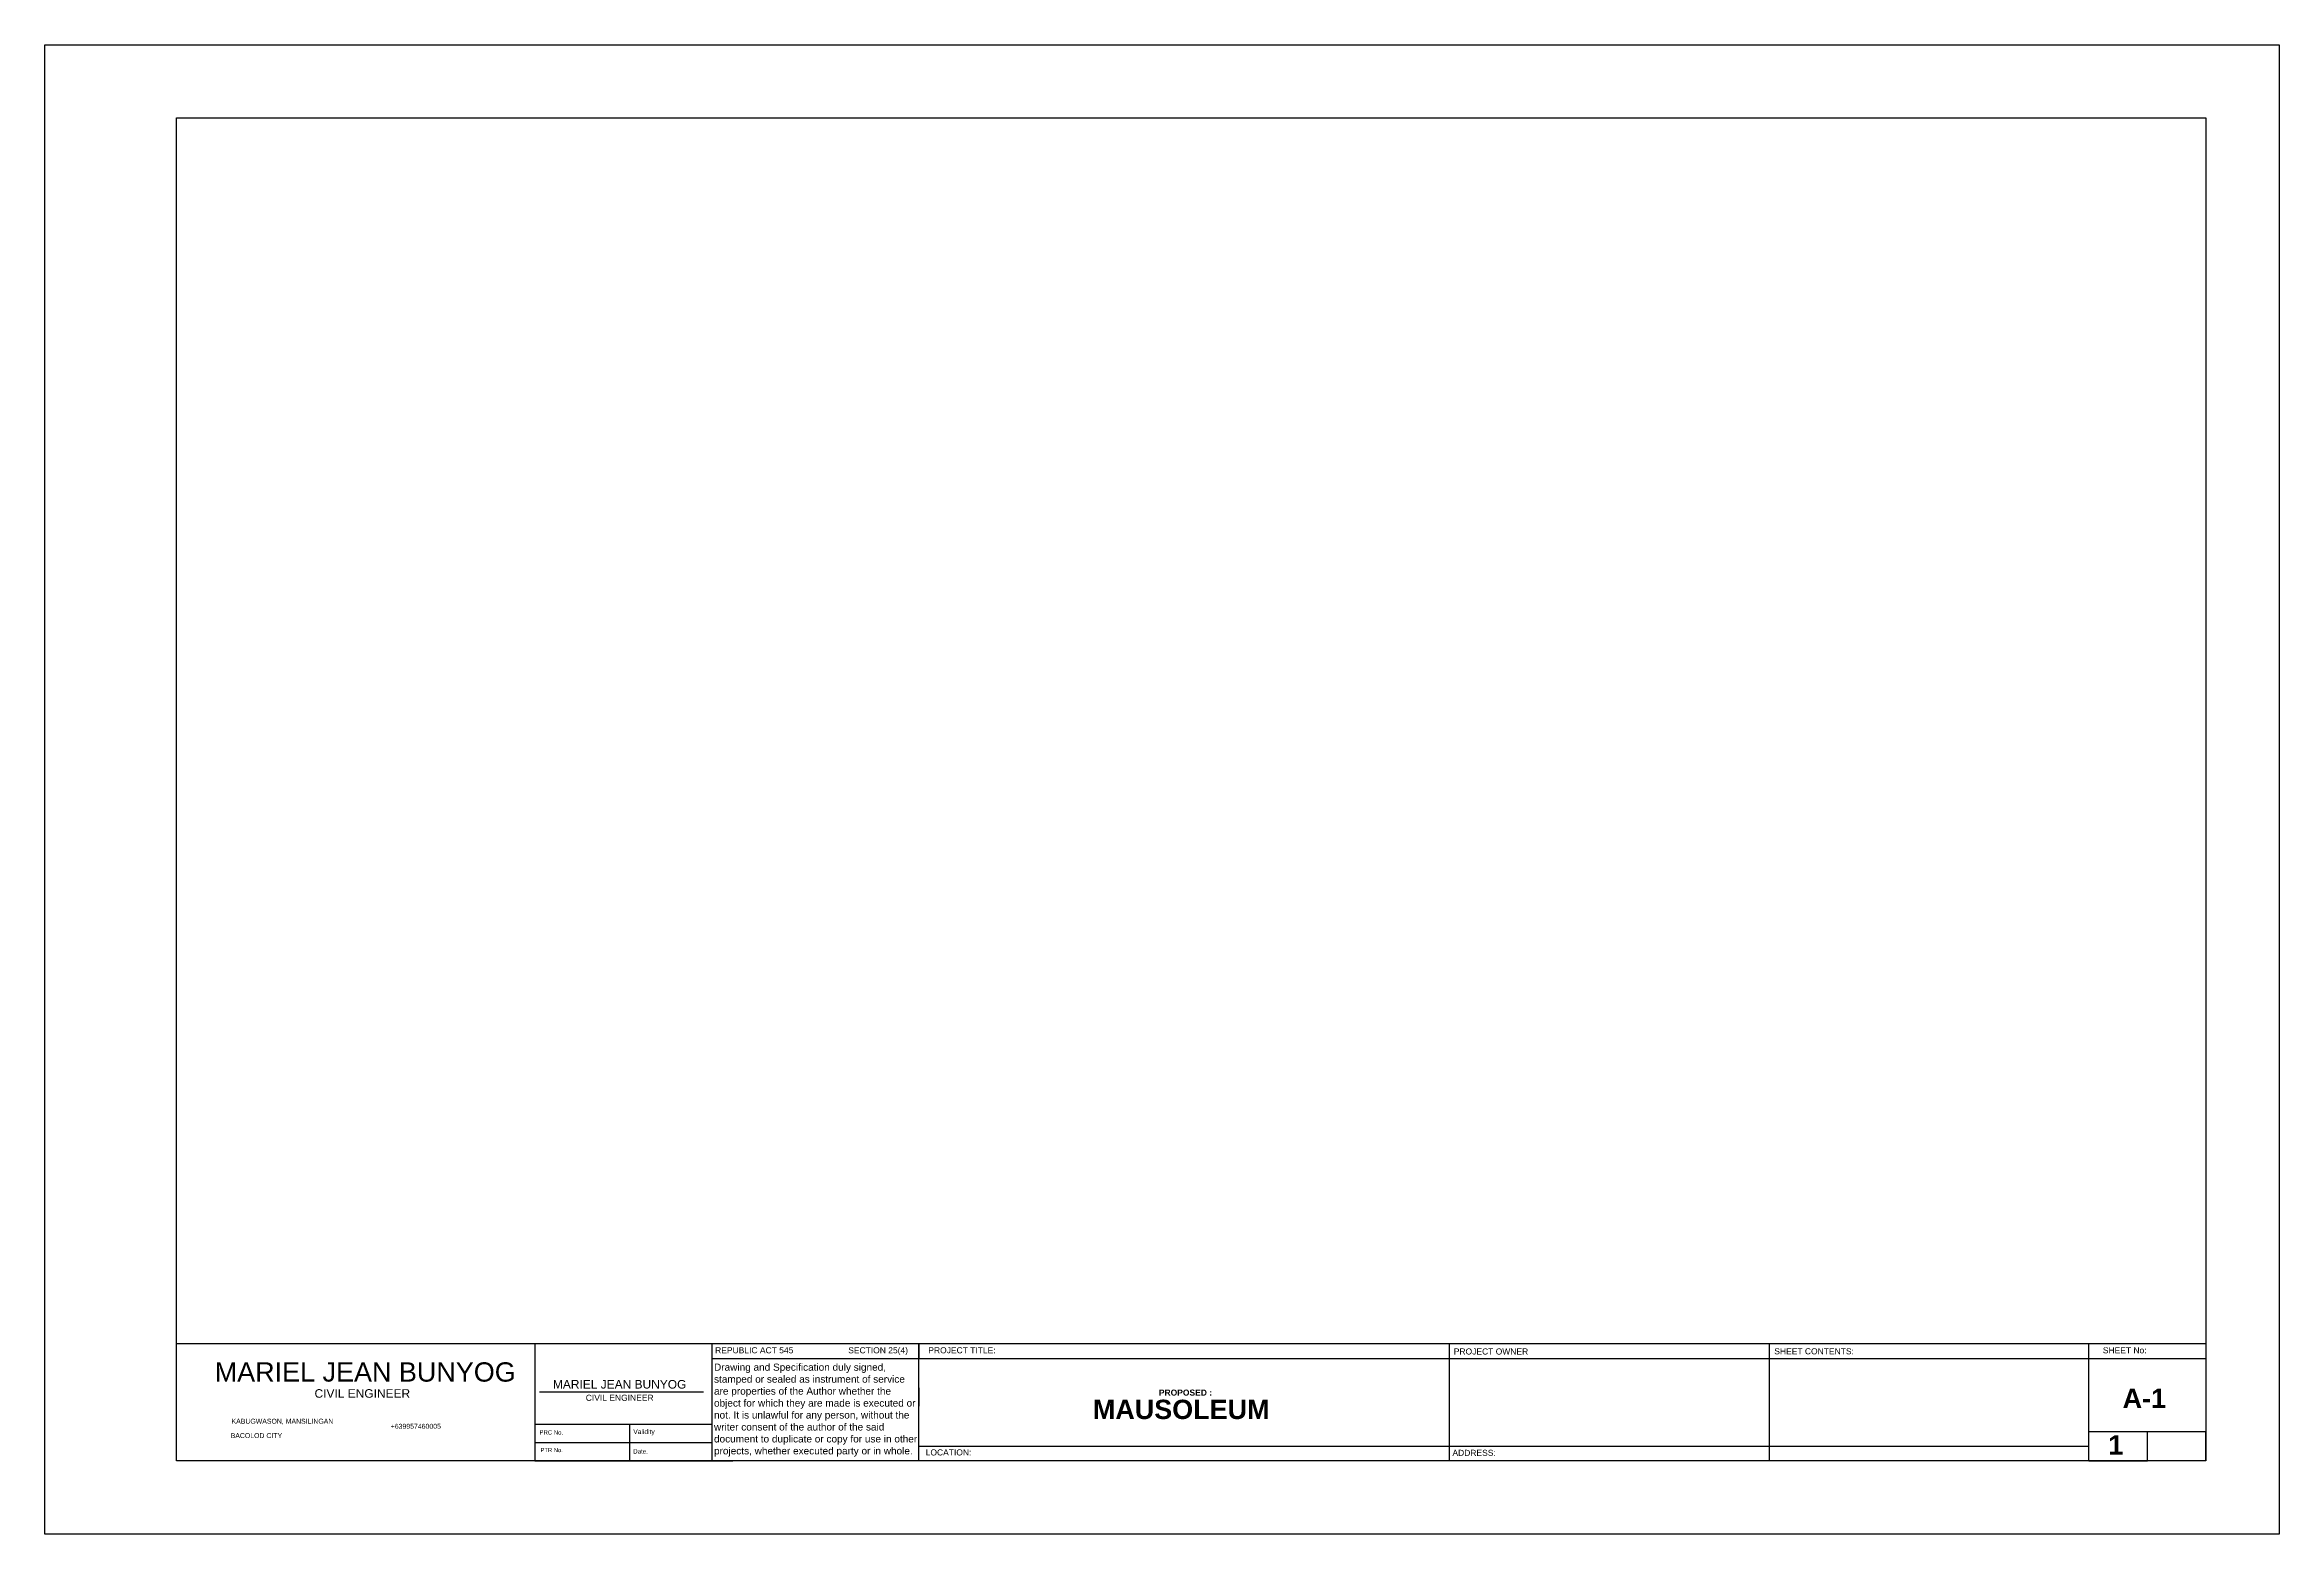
# Model space of a CAD drawing. Header units: metres. Extents: x 1997 to 2115, y 1081 to 1107.
# Drawn here: x 1996.542 to 1997.304, y 1085.917 to 1086.425 of the extents above; entities that cross this region are included whole.
import ezdxf

# ---------------------------------------------------------------- set-up
doc = ezdxf.new("R2010")
doc.units = ezdxf.units.M
doc.styles.get("Standard").update_dxf_attribs({"font": 'arial.ttf', "height": 20})

msp = doc.modelspace()

# ---------------------------------------------------------------- texts
at = {"ltscale": 0.01, "attachment_point": 1}
for s, width, gutter_width, heights, insert, char_height in [('^IREPUBLIC ACT 545', 0.0481929, 0.01035, [0.00997], (1996.76199, 1085.98093), 0.0020698), ('^ISECTION 25(4)', 0.0481929, 0.01035, [0.00997], (1996.80737, 1085.98093), 0.0020698), ('^IPROJECT TITLE:', 0.0481929, 0.01035, [0.00997], (1996.83469, 1085.98093), 0.0020698), ('^IPROJECT OWNER', 0.0481929, 0.01035, [0.00997], (1997.01387, 1085.98051), 0.0020698), ('^ISHEET CONTENTS:', 0.0481929, 0.01035, [0.00997], (1997.12316, 1085.98058), 0.0020698), ('^ISHEET No:', 0.0481929, 0.01035, [0.00997], (1997.23519, 1085.98092), 0.0020698), ('^IMARIEL JEAN BUNYOG', 0.1531766, 0.03289, [0.03169], (1996.57332, 1085.97578), 0.0065786), ('Drawing and Specification duly signed, stamped or sealed as instrument of service are properties of the Author whether the object for which they are made is executed or not. It is unlawful for any person, without the writer consent of the author of the said document to duplicate or copy for use in other projects, whether executed party or in whole.', 0.0699995, 0.01222, [0.03563], (1996.76989, 1085.97535), 0.00244462), ('^ICIVIL ENGINEER', 0.0679139, 0.01458, [0.01405], (1996.622, 1085.96662), 0.0029168), ('^IMARIEL JEAN BUNYOG', 0.0679139, 0.01458, [0.01405], (1996.70329, 1085.96975), 0.0029168), ('^ICIVIL ENGINEER', 0.0481929, 0.01035, [0.00997], (1996.71788, 1085.96472), 0.0020698), ('^I{\\fArial|b1|i0|c0|p34;PROPOSED :}', 0.0481929, 0.01035, [0.00997], (1996.9133, 1085.96649), 0.0020698), ('{\\fArial|b1|i0|c0|p34;A-1}', 0.1531766, 0.03289, [0.03169], (1997.25022, 1085.96679), 0.0065786), ('{\\fArial|b1|i0|c0|p34;MAUSOLEUM}', 0.1531766, 0.03289, [0.03169], (1996.89908, 1085.96302), 0.0065786), ('BACOLOD CITY', 0.0519856, 0.00844, [0.0074], (1996.60507, 1085.95164), 0.001688), ('^IKABUGWASON, MANSILINGAN', 0.0519856, 0.00844, [0.0074], (1996.59861, 1085.95654), 0.001688), ('^I+639957460005', 0.0519856, 0.00844, [0.0074], (1996.6529, 1085.95481), 0.001688), ('^IPRC No.', 0.0340418, 0.00731, [0.00704], (1996.70453, 1085.95261), 0.001462), ('^IValidity', 0.0378275, 0.00812, [0.00782], (1996.73587, 1085.95294), 0.001625), ('{\\fArial|b1|i0|c0|p34;1}', 0.1531766, 0.03289, [0.03169], (1997.24533, 1085.95091), 0.0065786), ('^IPTR No.', 0.0332293, 0.00714, [0.00687], (1996.70501, 1085.94657), 0.001427), ('^IDate.', 0.0347222, 0.00746, [0.00718], (1996.73639, 1085.94615), 0.001491), ('^ILOCATION:', 0.0481929, 0.01035, [0.00997], (1996.83379, 1085.94609), 0.0020698), ('^IADDRESS:', 0.0481929, 0.01035, [0.00997], (1997.01341, 1085.94595), 0.00207)]:
    msp.add_mtext_dynamic_manual_height_columns(s, width=width, gutter_width=gutter_width, heights=heights, dxfattribs=dict(at, insert=insert, char_height=char_height))

# ---------------------------------------------------------------- linework, layer by layer
at = {"ltscale": 0.01}
for p, q in [((1996.54165, 1086.42513), (1997.30365, 1086.42513)), ((1996.54165, 1085.91713), (1996.54165, 1086.42513)), ((1997.30365, 1086.42513), (1997.30365, 1085.91713)), ((1996.58665, 1086.40013), (1997.27865, 1086.40013)), ((1996.58665, 1085.94213), (1996.58665, 1086.40013)), ((1997.27865, 1086.40013), (1997.27865, 1085.94213)), ((1997.27865, 1085.98213), (1996.58665, 1085.98213)), ((1996.70882, 1085.98213), (1996.70882, 1085.94213)), ((1996.70882, 1085.98213), (1996.70882, 1085.96713)), ((1996.76922, 1085.94213), (1996.76922, 1085.98213)), ((1996.83974, 1085.94213), (1996.83974, 1085.98213)), ((1996.83974, 1085.98213), (1996.83974, 1085.9771)), ((1997.02065, 1085.94213), (1997.02065, 1085.98213)), ((1997.12965, 1085.98213), (1997.12965, 1085.94213)), ((1997.23865, 1085.94213), (1997.23865, 1085.98213)), ((1996.76922, 1085.9771), (1997.27865, 1085.9771)), ((1996.7104, 1085.96571), (1996.76632, 1085.96571)), ((1996.83974, 1085.96713), (1996.83974, 1085.96088)), ((1996.76922, 1085.95463), (1996.70882, 1085.95463)), ((1996.74114, 1085.94213), (1996.74114, 1085.95463)), ((1997.27865, 1085.95213), (1997.23865, 1085.95213)), ((1997.25865, 1085.94213), (1997.25865, 1085.95213)), ((1997.27865, 1085.94213), (1997.27865, 1085.95213)), ((1997.27865, 1085.94213), (1996.58665, 1085.94213)), ((1996.76922, 1085.94838), (1996.70882, 1085.94838)), ((1996.70882, 1085.94213), (1996.77635, 1085.94213)), ((1997.23865, 1085.94711), (1996.83974, 1085.94711)), ((1997.23865, 1085.94213), (1997.23865, 1085.94711)), ((1997.27865, 1085.94213), (1997.23865, 1085.94213)), ((1997.23865, 1085.94213), (1997.25865, 1085.94213)), ((1997.30365, 1085.91713), (1996.54165, 1085.91713))]:
    msp.add_line(p, q, dxfattribs=at)

msp.set_redraw_order([(e.dxf.handle, doc.entitydb.next_handle()) for e in msp.query("TEXT MTEXT ATTDEF DIMENSION ARC_DIMENSION")])  # texts and dimensions are drawn at this point

doc.saveas('drawing.dxf')
